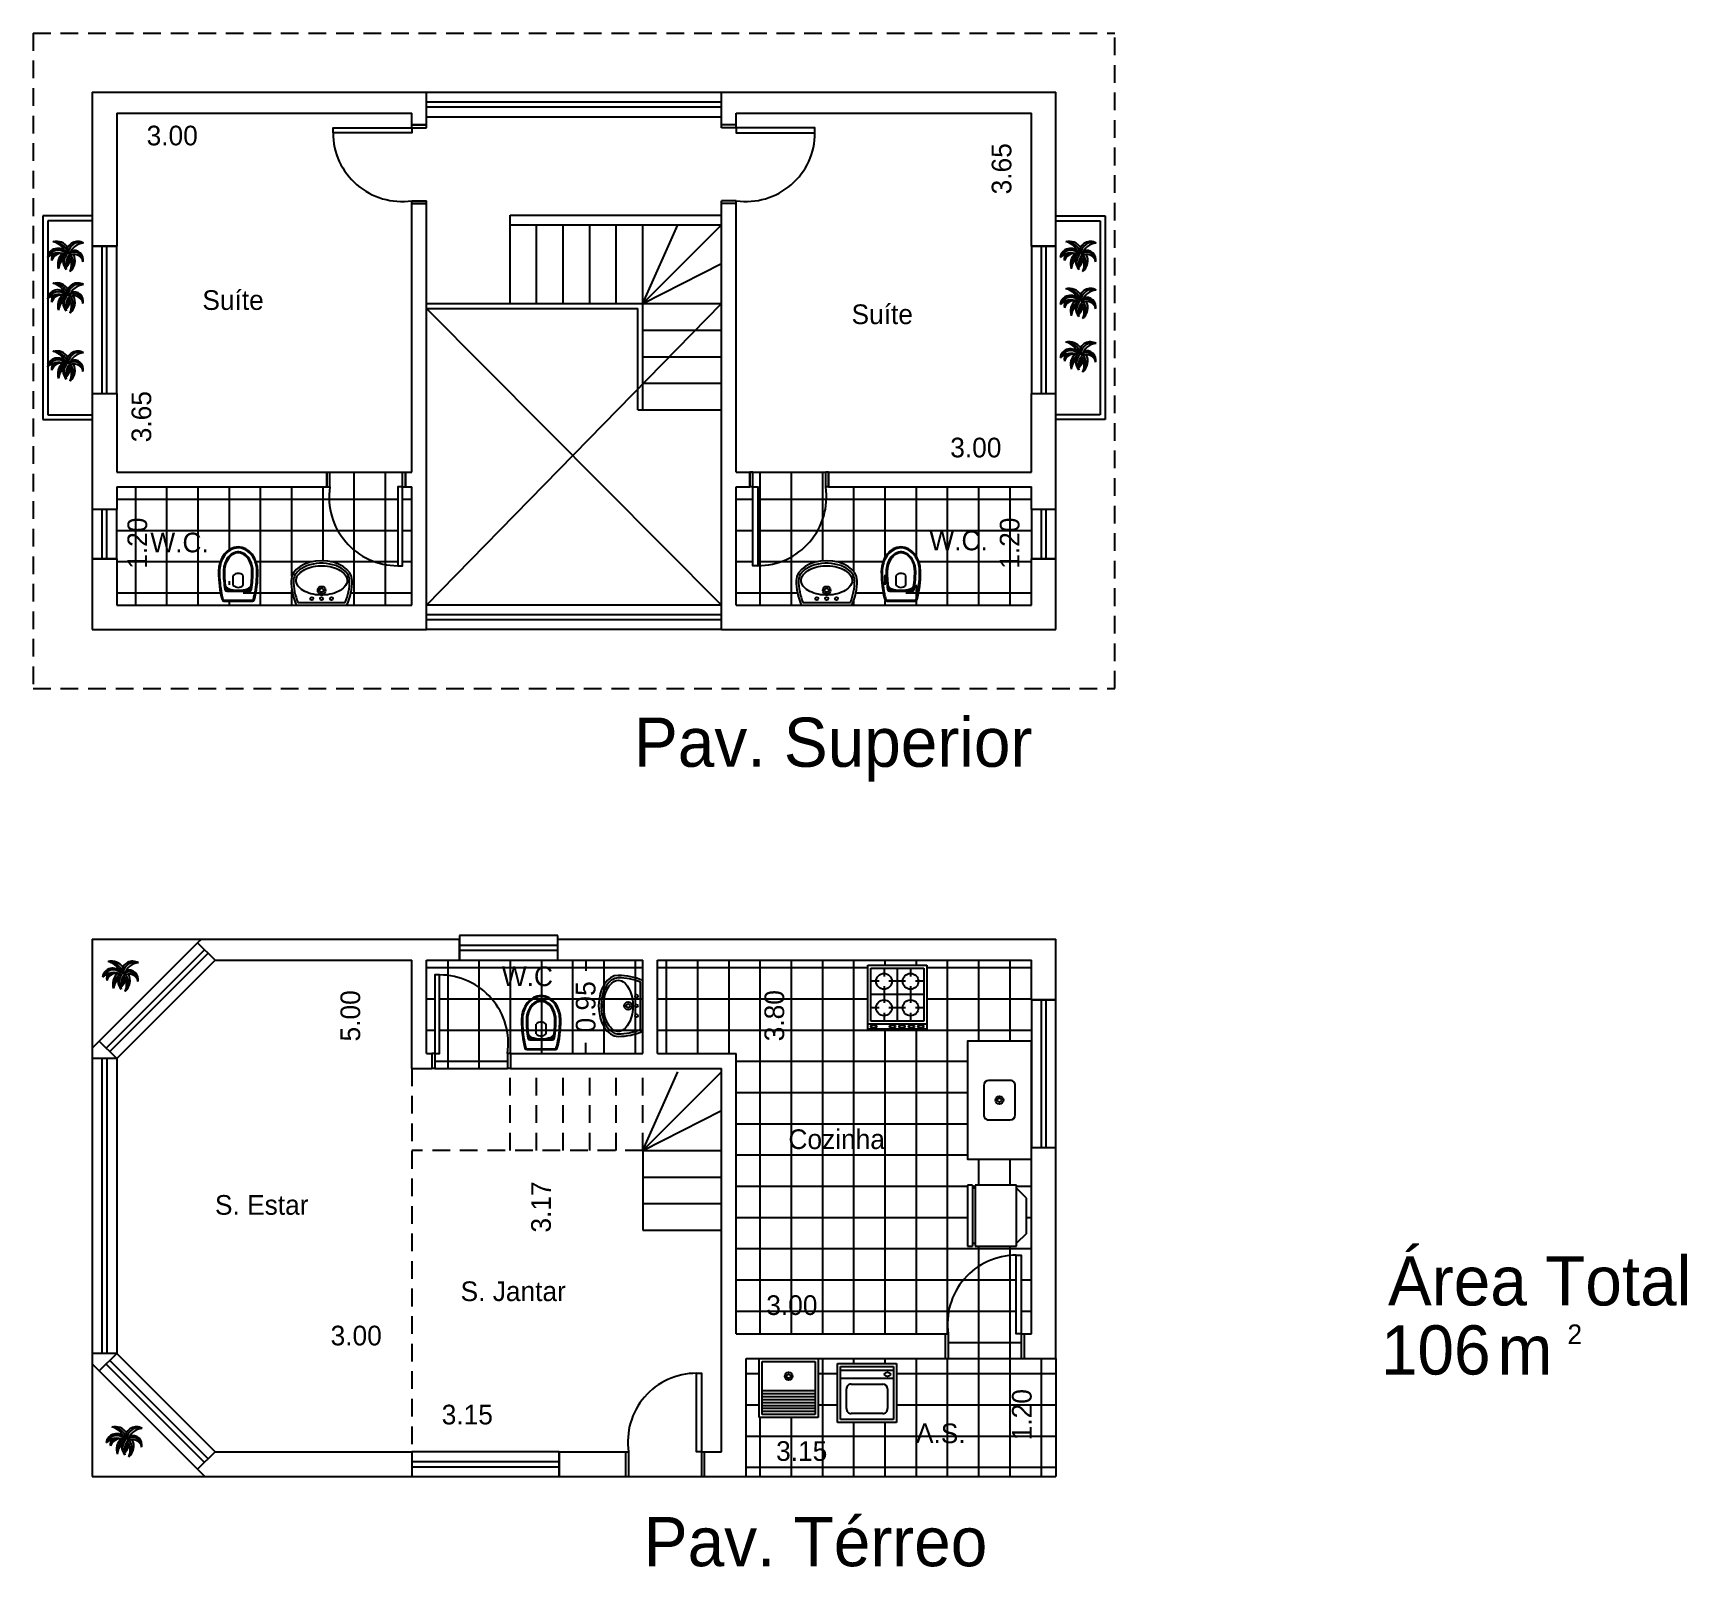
# Model space of a CAD drawing. Extents: x -0.2 to 16.6, y 0.2 to 15.8.
import ezdxf

# ---------------------------------------------------------------- set-up
doc = ezdxf.new("R2010")
doc.units = 0
doc.linetypes.add('ACAD_ISO02W100', pattern=[15, 12, -3])
doc.layers.get('0').update_dxf_attribs({"linetype": 'CONTINUOUS'})
doc.layers.get('DEFPOINTS').update_dxf_attribs({"linetype": 'CONTINUOUS'})
for name, color, linetype in [('BLOCO', 5, 'CONTINUOUS'), ('BLOCOS', 5, 'CONTINUOUS'), ('CINZA', 8, 'CONTINUOUS'), ('HACHURA', 1, 'CONTINUOUS'), ('P_LMCT', 8, 'CONTINUOUS'), ('PAREDE', 7, 'CONTINUOUS'), ('PONTILHADO', 8, 'ACAD_ISO02W100')]:
    doc.layers.add(name, color=color, linetype=linetype)
doc.styles.add('PADRÃO', font='', dxfattribs={"height": 0.2})
doc.styles.get('PADRÃO').set_extended_font_data('AvantGarde Bk BT')
doc.dimstyles.new('PADRÃOS', dxfattribs={"dimtxt": 0.15, "dimasz": 0.1, "dimexe": 1.25, "dimexo": 0.625, "dimgap": 0.1, "dimtad": 0, "dimjust": 1, "dimzin": 1, "dimdsep": 46, "dimtxsty": 'PADRÃO', "dimcen": 2.5, "dimse1": 1, "dimse2": 1, "dimsd1": 1, "dimsd2": 1, "dimclrt": 1, "dimadec": 0, "dimazin": 0, "dimtfac": 1, "dimtdec": 4, "dimtmove": 0, "dimatfit": 3, "dimfxl": 1, "dimtolj": 1, "dimtzin": 0, "dimarcsym": 0})
pattern_1 = [(0, (-138.8800554564752, -134.6855531542878), (0, 0.3175), []), (90, (-138.8800554564752, -134.6855531542878), (-0.3175, 1.944062586693024e-17), [])]

msp = doc.modelspace()

# ---------------------------------------------------------------- texts
at = {"layer": 'HACHURA', "ltscale": 0.015, "style": 'PADRÃO'}
for s, p in [('Suíte', (1.497458819524439, 12.97148581678874)), ('Suíte', (8.097855194049913, 12.8272879562499)), ('W.C', (4.542292688735074, 6.09630710577855)), ('A.S.', (8.753132469771543, 1.449862776426102))]:
    msp.add_text(s, height=0.2, dxfattribs=at).set_placement(p)

# ---------------------------------------------------------------- blocks, each defined once
blk = doc.blocks.new('J50')
at = {"layer": 'BLOCO'}
for p, q in [((0, 0.25), (0, 0)), ((0.5, 0.25), (0, 0.25)), ((0.5, 0), (0.5, 0.25)), ((0.5, 0.1500000000000057), (0, 0.1500000000000057)), ((0, 0.09999999999999432), (0.5, 0.09999999999999432)), ((0, 0), (0.5, 0))]:
    blk.add_line(p, q, dxfattribs=at)
blk = doc.blocks.new('J15')
at = {"layer": 'BLOCO'}
for p, q in [((1.5, 0.25), (0, 0.25)), ((0, 0.25), (0, 0)), ((1.5, 0), (1.5, 0.25)), ((1.5, 0.1500000000000057), (0, 0.1500000000000057)), ((0, 0.09999999999999432), (1.5, 0.09999999999999432)), ((0, 0), (1.5, 0))]:
    blk.add_line(p, q, dxfattribs=at)
blk = doc.blocks.new('P80E15')
at = {"layer": 'BLOCO', "ltscale": 0.015}
for p, q in [((0.03000000000000114, 0.1500000000000057), (0, 0.1500000000000057)), ((0, 0.1500000000000057), (0, 0)), ((0.03000000000000114, 2.842170943040401e-14), (0, 0)), ((0.03000000000000114, 0.1500000000000057), (0.03000000000000114, 0)), ((0.8000000000000114, 0.1500000000000341), (0.7700000000000102, 0.1500000000000341)), ((0.7700000000000102, 0.1500000000000057), (0.7700000000000102, 0)), ((0.8000000000000114, 2.842170943040401e-14), (0.7700000000000102, 5.684341886080801e-14)), ((0.8000000000000114, 0.1500000000000057), (0.8000000000000114, 0))]:
    blk.add_line(p, q, dxfattribs=at)
at = {"layer": 'BLOCO'}
blk.add_lwpolyline([(0.03000000000000114, 0.1500000000000057), (0.0800000000000125, 0.1500000000000057), (0.0800000000000125, 0.950000000000017), (0.03000000000000114, 0.950000000000017)], close=True, dxfattribs=at)
at = {"layer": 'BLOCO', "ltscale": 0.015}
blk.add_arc((0.0800000000000125, 0.2524375000000134), 0.6975625000000036, 351.555539587714, 90.00000000000041, dxfattribs=at)
blk = doc.blocks.new('P80D15')
at = {"layer": 'BLOCO', "ltscale": 0.015}
for p, q in [((0, 0.1500000000000057), (0, 0)), ((0, 0.1500000000000341), (0.03000000000000114, 0.1500000000000341)), ((0, 2.842170943040401e-14), (0.03000000000000114, 0)), ((0.03000000000000114, 0.1500000000000057), (0.03000000000000114, 0)), ((0.7700000000000102, 0.1500000000000057), (0.7700000000000102, 0)), ((0.7700000000000102, 0.1500000000000057), (0.8000000000000114, 0.1500000000000057)), ((0.7699999999999818, 0), (0.8000000000000114, 0)), ((0.8000000000000114, 0.1500000000000057), (0.8000000000000114, 0))]:
    blk.add_line(p, q, dxfattribs=at)
at = {"layer": 'BLOCO'}
blk.add_lwpolyline([(0.7700000000000102, 0.1500000000000057), (0.7199999999999989, 0.1500000000000057), (0.7199999999999989, 0.950000000000017), (0.7700000000000102, 0.950000000000017)], close=True, dxfattribs=at)
at = {"layer": 'BLOCO', "ltscale": 0.015}
blk.add_arc((0.7199999999999989, 0.2524375000000134), 0.6975625000000036, 89.99999999999959, 188.444460412286, dxfattribs=at)
blk = doc.blocks.new('VASOSAN')
at = {"layer": 'BLOCOS'}
for p, q in [((-0.04999870165021036, 0.1999637913173729), (-0.04999870165021036, 0.300036208682684)), ((0.05000129834978395, 0.2000000000000171), (0.05000129834978395, 0.3000000000000398)), ((-0.1449592708755176, 0.04000000000002046), (0.1449618675667352, 0.04000000000002046)), ((-0.144958964094414, 0.05000000000001137), (0.144958964094414, 0.05000000000001137)), ((-0.1156907586723577, 0.1400000000000148), (0.1156608751354042, 0.1400000000000148)), ((-0.1156899891503542, 0.1500000000000057), (0.1156563640565906, 0.1500000000000057))]:
    blk.add_line(p, q, dxfattribs=at)
for centre, radius, start, end in [((-1.681254687468936e-05, 0.2500000000000284), 0.07072348561596478, 44.98962509969003, 134.9688828081831), ((-1.681254687468936e-05, 0.2500000000000284), 0.07072348561596478, 225.0311171918169, 315.01037490031), ((-0.1449592708755176, 0.06000000000784667), 0.02, 195.5363314444965, 269.9999999879495), ((-0.1449589640944282, 0.0600000000000307), 0.01, 195.5346797106506, 270), ((-0.1156907586724003, 0.1599999999999966), 0.02, 189.3867869031125, 270.0000000001221), ((-0.1156899891503826, 0.1599999999999113), 0.01, 189.3843767903272, 270.0000000002443), ((0.1156563640566048, 0.1599999999999397), 0.01, 269.9999999999185, 350.5758748885445), ((0.1156608751354185, 0.1600000000000534), 0.02, 269.9999999999593, 350.5771305827586), ((0.1449589640941156, 0.06000000000059913), 0.01, 270.0000000017912, 344.483103753554), ((0.1449618675666784, 0.06000000000008754), 0.02, 270.0000000001221, 344.463668535786)]:
    blk.add_arc(centre, radius, start, end, dxfattribs=at)
for centre, major_axis, ratio, start_param, end_param in [((1.298349786793551e-06, 0.3400000000000034), (0, 0.25), 0.8000000000000114, 4.71238898038469, 7.853981633974483), ((1.298349786793551e-06, 0.3400000000000034), (0, 0.5), 0.4000000000000057, 1.570796326794897, 2.178171401941273), ((1.298349786793551e-06, 0.3400000000000034), (0, 0.5), 0.4000000000000057, 4.10501390519934, 4.71238898038469), ((3.162615456631102e-06, 0.2000000000000171), (-0.1315416254084454, 0), 0.380107846735427, 0, 3.141592653589793)]:
    blk.add_ellipse(centre, major_axis=major_axis, ratio=ratio, start_param=start_param, end_param=end_param, dxfattribs=at)
for points, knots in [([(0.1900012983497845, 0.3400000000000034), (0.1900012983497845, 0.3848761319792686), (0.1797393390216371, 0.4296688513161939), (0.1275724019719462, 0.5345347987748141), (0.06728061332151469, 0.5774883381547511), (-0.05557463358574921, 0.5822833263597715), (-0.1176873313140447, 0.5442092108278018), (-0.1772271428546759, 0.4396819034496957), (-0.1899987016502109, 0.3899119131999385), (-0.1899987016502109, 0.3400000000000034)], [4.71238898038469, 4.71238898038469, 4.71238898038469, 4.71238898038469, 5.268704666077937, 5.268704666077937, 6.251971787216637, 6.251971787216637, 7.235238908355337, 7.235238908355337, 7.853981633974483, 7.853981633974483, 7.853981633974483, 7.853981633974483]), ([(0.1500012983497925, 0.3400000000000034), (0.1500012983497925, 0.3788440209133057), (0.1410350669412708, 0.4175642631073231), (0.09785548235792874, 0.5046356523495774), (0.05186252916044509, 0.5365242863162791), (-0.035906470330346, 0.5428969122828846), (-0.08268716521656927, 0.5186239494114204), (-0.136675398657502, 0.4336095243094746), (-0.1499987016502189, 0.3869668551708401), (-0.1499987016502189, 0.3400000000000034)], [4.71238898038469, 4.71238898038469, 4.71238898038469, 4.71238898038469, 5.267303564860582, 5.267303564860582, 6.225165062483076, 6.225165062483076, 7.18302656010557, 7.18302656010557, 7.853981633974483, 7.853981633974483, 7.853981633974483, 7.853981633974483]), ([(0.1400012983497874, 0.3400000000000034), (0.1400012983497874, 0.3772837390730786), (0.1313244408788421, 0.4146147677288923), (0.08614040026922964, 0.5057958350239744), (0.03502463044166859, 0.5349710805647021), (-0.04931088296146413, 0.5246485128546965), (-0.08846614740087944, 0.4978919085569657), (-0.1301770436703151, 0.4186244413023701), (-0.139998701650228, 0.3793231752999873), (-0.139998701650228, 0.3400000000000034)], [4.71238898038469, 4.71238898038469, 4.71238898038469, 4.71238898038469, 5.266984672173268, 5.266984672173268, 6.376176055750425, 6.376176055750425, 7.268653195712185, 7.268653195712185, 7.853981633974483, 7.853981633974483, 7.853981633974483, 7.853981633974483]), ([(-0.1899987016502109, 0.3400000000000034), (-0.1899987016502109, 0.2628456380244302), (-0.1826597402104682, 0.1857481592563204), (-0.1646350625580055, 0.0962993025843275), (-0.1598779088782436, 0.07633152029333701), (-0.1545936493339752, 0.05732178411361133)], [1.570796326794897, 1.570796326794897, 1.570796326794897, 1.570796326794897, 2.037455774227855, 2.037455774227855, 2.178171373096618, 2.178171373096618, 2.178171373096618, 2.178171373096618]), ([(0.1255213970934932, 0.158362586435743), (0.1304959230626253, 0.1883329397418549), (0.1342856674288981, 0.2197754344096836), (0.1388984311594896, 0.280892952358073), (0.1400012983497874, 0.3104504303007616), (0.1400012983497874, 0.3400000000000034)], [4.319424209334854, 4.319424209334854, 4.319424209334854, 4.319424209334854, 4.526146784234752, 4.526146784234752, 4.71238898038469, 4.71238898038469, 4.71238898038469, 4.71238898038469]), ([(0.1353910129756457, 0.1567256052765629), (0.1406375926198677, 0.1883393074453181), (0.1445703338030171, 0.2215366219332111), (0.1489940345178695, 0.2833246268364178), (0.1500012983497925, 0.3116621455754114), (0.1500012983497925, 0.3400000000000034)], [4.319414935773391, 4.319414935773391, 4.319414935773391, 4.319414935773391, 4.53527739023095, 4.53527739023095, 4.71238898038469, 4.71238898038469, 4.71238898038469, 4.71238898038469]), ([(0.1545944801337669, 0.0573247746568768), (0.1714080019636555, 0.1178830224408784), (0.1827947395838834, 0.188231392050767), (0.1891612343353728, 0.2873542333339003), (0.1900012983497845, 0.3136769834079587), (0.1900012983497845, 0.3400000000000034)], [4.105016649121983, 4.105016649121983, 4.105016649121983, 4.105016649121983, 4.553177186481221, 4.553177186481221, 4.71238898038469, 4.71238898038469, 4.71238898038469, 4.71238898038469])]:
    blk.add_open_spline(points, degree=3, knots=knots, dxfattribs=at)
for points in [[(-0.1499987016502189, 0.3400000000000034), (-0.1499987016502189, 0.2771333061211863), (-0.1449377691834997, 0.2142947379843179), (-0.1354229546785177, 0.1567380311504962)], [(-0.1399987016502138, 0.3400000000000034), (-0.1399987016502138, 0.2776703725988909), (-0.1349701841103865, 0.2153313553609451), (-0.1255561557510418, 0.1583694305881238)]]:
    blk.add_open_spline(points, degree=3, dxfattribs=at)
blk = doc.blocks.new('LAVAT')
at = {"layer": 'BLOCOS'}
for p, q in [((-0.2573623180961135, 0), (0.2573623180960993, 0)), ((-0.2410322495695425, 0.02500000000000568), (0.2410322495695283, 0.02500000000000568))]:
    blk.add_line(p, q, dxfattribs=at)
for centre, radius in [((-2.842170943040401e-14, 0.1500000000000057), 0.04), ((-2.842170943040401e-14, 0.1500000000000057), 0.02), ((-0.09999999999999432, 0.06499999999999773), 0.015), ((0, 0.06499999999999773), 0.015), ((0.09999999999999432, 0.06499999999999773), 0.015)]:
    blk.add_circle(centre, radius, dxfattribs=at)
for centre, radius, start, end in [((0.3099999999999739, 0.25), 0.6200000000000045, 180, 203.779994731564), ((0.3099999999999739, 0.25), 0.5951987399818819, 180.0000000000055, 202.2113997706397), ((-0.3099999999999739, 0.25), 0.5951987399818819, 337.7886002293573, 359.9999999999946), ((-0.3099999999999739, 0.25), 0.6200000000000045, 336.2200052684331, 7.016477563892661e-15)]:
    blk.add_arc(centre, radius, start, end, dxfattribs=at)
blk.add_ellipse((-2.842170943040401e-14, 0.25), major_axis=(0.3100000000000023, 0), ratio=0.645161290322576, start_param=0, end_param=3.141592653589793, dxfattribs=at)
for points, knots in [([(0.2849999999999824, 0.2500000000000284), (0.2849999999999682, 0.300317964642403), (0.2452497040517159, 0.3541887687748044), (0.1008916727811169, 0.4227595909021034), (3.167234224576987e-05, 0.4339558931305021), (-0.1743068501371283, 0.3989778962069579), (-0.2442601782461509, 0.3532994974840165), (-0.2803506487652356, 0.2860131679577762), (-0.2851229441039038, 0.2679846562883483), (-0.285198739981908, 0.2499999999999716)], [0, 0, 0, 0, 0.9361481793933827, 0.9361481793933827, 1.872296358786765, 1.872296358786765, 2.808444538180148, 2.808444538180148, 3.13938546545754, 3.13938546545754, 3.13938546545754, 3.13938546545754]), ([(0.2599999999999625, 0.2500000000000284), (0.2599999999999625, 0.2784978981889878), (0.242078010852012, 0.3126567214920613), (0.1643569005752425, 0.3704649949829673), (0.1030052039381815, 0.3920693254798095), (-0.02877373062847255, 0.4037223597623836), (-0.0976825814684048, 0.3936467971219031), (-0.2034406750199054, 0.3477822861136133), (-0.2396263539294523, 0.3143366745038918), (-0.2661732608932681, 0.2526194074667387), (-0.2627272874450739, 0.2240541362115209), (-0.2158391141528142, 0.162032776211305), (-0.168127663237712, 0.1314918993692231), (-0.04805875393354597, 0.09792981637818343), (0.02266607553652022, 0.095757041570522), (0.1477154277714732, 0.1225128520000851), (0.2007272141554637, 0.1503951910720218), (0.2508407150234859, 0.2045307616155014), (0.2599999999999767, 0.2286312563089723), (0.2599999999999625, 0.2500000000000284)], [0, 0, 0, 0, 0.718091798041799, 0.718091798041799, 1.436183596083598, 1.436183596083598, 2.154275394125397, 2.154275394125397, 2.872367192167196, 2.872367192167196, 3.590458990208995, 3.590458990208995, 4.308550788250794, 4.308550788250794, 5.026642586292593, 5.026642586292593, 5.744734384334392, 5.744734384334392, 6.283185307179586, 6.283185307179586, 6.283185307179586, 6.283185307179586])]:
    blk.add_open_spline(points, degree=3, knots=knots, dxfattribs=at)
blk = doc.blocks.new('J1')
at = {"layer": 'BLOCO'}
for p, q in [((0, 0.25), (0, 0)), ((1, 0.25), (0, 0.25)), ((1, 0), (1, 0.25)), ((1, 0.1500000000000057), (0, 0.1500000000000057)), ((0, 0.09999999999999432), (1, 0.09999999999999432)), ((0, 0), (1, 0))]:
    blk.add_line(p, q, dxfattribs=at)
blk = doc.blocks.new('P80D25')
at = {"layer": 'BLOCO', "ltscale": 0.015}
for p, q in [((0, 0.2499999999999716), (0, 0)), ((0, 0.25), (0.03000000000000114, 0.25)), ((0.03000000000000114, 0.2499999999999716), (0.03000000000000114, 0)), ((0.7700000000000102, 0.2499999999999716), (0.7700000000000102, -2.842170943040401e-14)), ((0.7700000000000102, 0.2499999999999716), (0.8000000000000114, 0.2499999999999716)), ((0.8000000000000114, 0.2499999999999716), (0.8000000000000114, -2.842170943040401e-14)), ((0, 0), (0.8000000000000114, -2.842170943040401e-14))]:
    blk.add_line(p, q, dxfattribs=at)
at = {"layer": 'BLOCO'}
blk.add_lwpolyline([(0.7700000000000102, 0.2499999999999716), (0.7199999999999989, 0.2499999999999716), (0.7199999999999989, 1.049999999999983), (0.7700000000000102, 1.049999999999983)], close=True, dxfattribs=at)
at = {"layer": 'BLOCO', "ltscale": 0.015}
blk.add_arc((0.7199999999999989, 0.3524374999999793), 0.6975625000000036, 89.99999999999959, 188.444460412286, dxfattribs=at)
blk = doc.blocks.new('FOGÃO4B')
at = {"layer": 'BLOCOS'}
for p, q in [((-0.2999999999999972, 0.700000000000017), (0.2999999999999972, 0.700000000000017)), ((-0.2999999999999972, 0.05000000000001137), (-0.2999999999999829, 0.700000000000017)), ((0.2999999999999972, 0.700000000000017), (0.2999999999999972, 0.05000000000001137)), ((-0.2999999999999972, 0.6500000000000057), (0.2999999999999972, 0.6500000000000057)), ((-0.2700000000000244, 0.620000000000033), (0.2700000000000102, 0.620000000000033)), ((-0.2699999999999818, 0.0800000000000125), (-0.2700000000000244, 0.620000000000033)), ((-0.1350000000000051, 0.5350000000000534), (-0.1350000000000193, 0.620000000000033)), ((2.842170943040401e-14, 0.0800000000000125), (-1.4210854715202e-14, 0.620000000000033)), ((0.1350000000000051, 0.5350000000000534), (0.1349999999999909, 0.620000000000033)), ((0.2700000000000102, 0.620000000000033), (0.269999999999996, 0.07999999999995566)), ((-0.2700000000000244, 0.4850000000000421), (-0.1850000000000023, 0.4850000000000421)), ((-0.2700000000000244, 0.3500000000000512), (0.2700000000000102, 0.3500000000000512)), ((-0.1349999999999909, 0.2650000000000716), (-0.1350000000000051, 0.4350000000000307)), ((-0.08500000000000796, 0.4850000000000421), (0.08500000000000796, 0.4850000000000421)), ((0.1350000000000051, 0.2650000000000716), (0.1350000000000051, 0.4350000000000307)), ((0.1850000000000023, 0.4850000000000421), (0.2700000000000102, 0.4850000000000421)), ((-0.2700000000000244, 0.2150000000000603), (-0.1850000000000023, 0.2150000000000603)), ((-0.08500000000000796, 0.2150000000000603), (0.08500000000000796, 0.2150000000000603)), ((0.1850000000000023, 0.2150000000000603), (0.2700000000000102, 0.2150000000000603)), ((0.2999999999999972, 0.05000000000001137), (-0.2999999999999972, 0.05000000000001137)), ((0.269999999999996, 0.07999999999995566), (-0.2699999999999818, 0.0800000000000125)), ((-0.1349999999999767, 0.0800000000000125), (-0.1349999999999767, 0.1650000000000489)), ((0.1350000000000335, 0.0800000000000125), (0.1350000000000193, 0.1650000000000489))]:
    blk.add_line(p, q, dxfattribs=at)
for centre in [(-0.1350000000000051, 0.4850000000000421), (0.1350000000000051, 0.4850000000000421), (-0.1350000000000051, 0.2150000000000603), (0.1350000000000051, 0.2150000000000603)]:
    blk.add_circle(centre, 0.08, dxfattribs=at)
for centre in [(-0.2399999999999949, 0.6750000000000114), (-0.1439999999999912, 0.6750000000000114), (-0.04800000000000182, 0.6750000000000114), (0.04800000000000182, 0.6750000000000114), (0.2400000000000091, 0.6750000000000114)]:
    blk.add_ellipse(centre, major_axis=(-0.03000000000000114, 0), ratio=0.499999999999981, dxfattribs=at)
blk = doc.blocks.new('PIA')
at = {"layer": 'BLOCOS'}
blk.add_lwpolyline([(-0.6000000000000085, 0), (0.5999999999999943, 0), (0.5999999999999943, 0.6500000000000057), (-0.6000000000000085, 0.6500000000000057)], close=True, dxfattribs=at)
blk.add_lwpolyline([(-0.1500000000000199, 0.1649999999999352), (0.1500000000000057, 0.1649999999999636, 0.414213562373095), (0.2000000000000028, 0.214999999999975), (0.2000000000000028, 0.4349999999999454, 0.414213562373095), (0.1500000000000057, 0.4849999999999568), (-0.1500000000000057, 0.4849999999999852, 0.4142135623731188), (-0.2000000000000028, 0.4349999999999739), (-0.2000000000000171, 0.2149999999999466, 0.4142135623730711)], format="xyb", close=True, dxfattribs=at)
for radius in [0.04, 0.02]:
    blk.add_circle((0, 0.3249999999999886), radius, dxfattribs=at)
blk = doc.blocks.new('GELAD')
at = {"layer": 'BLOCOS'}
for p, q in [((0.3100000000000023, 0.6499999999999773), (-0.3100000000000023, 0.6499999999999773)), ((-0.3100000000000023, 0.6499999999999773), (-0.3100000000000023, 0.5999999999999659)), ((0.3100000000000023, 0.5999999999999659), (-0.3100000000000023, 0.5999999999999659)), ((0.3100000000000023, 0.5699999999999648), (-0.3100000000000023, 0.5699999999999648)), ((-0.3100000000000023, 0.5699999999999648), (-0.3100000000000023, 0.1499999999999773)), ((-0.2800000000000011, 0.5999999999999659), (-0.2799999999999869, 0.5699999999999932)), ((0.2800000000000153, 0.5699999999999932), (0.2800000000000011, 0.5999999999999659)), ((0.3100000000000165, 0.5999999999999659), (0.3100000000000023, 0.6499999999999773)), ((0.3100000000000023, 0.1499999999999773), (0.3100000000000165, 0.5699999999999648)), ((-0.3100000000000023, 0.1499999999999773), (0.3100000000000023, 0.1499999999999773)), ((-0.1800000000000068, 0.05000000000001137), (-0.2800000000000011, 0.1500000000000057)), ((-0.1800000000000068, 0.05000000000001137), (0.1800000000000068, 0.04999999999998295)), ((0.1800000000000068, 0.04999999999998295), (0.2800000000000011, 0.1499999999999773))]:
    blk.add_line(p, q, dxfattribs=at)
blk = doc.blocks.new('TANQUE')
at = {"layer": 'BLOCOS'}
for p, q in [((-0.2999999999999972, 0.5999999999999943), (0.2999999999999972, 0.5999999999999943)), ((-0.2999999999999972, 0), (-0.2999999999999972, 0.5999999999999943)), ((-0.2700000000000244, 0.5700000000000216), (0.2700000000000102, 0.5700000000000216)), ((-0.2699999999999818, 0.03000000000000114), (-0.2700000000000244, 0.5700000000000216)), ((-0.2700000000000244, 0.5400000000000205), (0.2700000000000102, 0.5400000000000205)), ((-0.2700000000000244, 0.5100000000000193), (0.2700000000000102, 0.5100000000000193)), ((0.2700000000000102, 0.5700000000000216), (0.269999999999996, 0.02999999999994429)), ((0.2999999999999972, 0.5999999999999943), (0.2999999999999972, 0)), ((-0.2700000000000244, 0.4800000000000182), (0.2700000000000102, 0.4800000000000182)), ((-0.2700000000000244, 0.4500000000000171), (0.2700000000000102, 0.4500000000000171)), ((-0.2700000000000244, 0.4200000000000159), (0.2700000000000102, 0.4200000000000159)), ((-0.2700000000000244, 0.3900000000000148), (0.2700000000000102, 0.3900000000000148)), ((-0.2700000000000244, 0.3600000000000136), (0.2700000000000102, 0.3600000000000136)), ((-0.2700000000000244, 0.3300000000000125), (0.2700000000000102, 0.3300000000000125)), ((0.2999999999999972, 0), (-0.2999999999999972, 0)), ((0.269999999999996, 0.02999999999994429), (-0.2699999999999818, 0.03000000000000114))]:
    blk.add_line(p, q, dxfattribs=at)
for radius in [0.04, 0.02]:
    blk.add_circle((1.4210854715202e-14, 0.1800000000000068), radius, dxfattribs=at)
blk = doc.blocks.new('MÁQUINA')
at = {"layer": 'BLOCOS'}
for p, q in [((-0.2999999999999972, 0.6500000000000057), (0.2999999999999972, 0.6500000000000057)), ((-0.2999999999999972, 0.05000000000001137), (-0.2999999999999972, 0.6500000000000057)), ((-0.2700000000000244, 0.620000000000033), (0.2700000000000102, 0.620000000000033)), ((-0.2699999999999818, 0.0800000000000125), (-0.2700000000000244, 0.620000000000033)), ((-0.210000000000008, 0.3100000000000023), (-0.2100000000000222, 0.5099999999999909)), ((-0.160000000000025, 0.5600000000000023), (0.1600000000000108, 0.5600000000000023)), ((0.210000000000008, 0.5099999999999909), (0.2099999999999795, 0.3099999999999739)), ((0.2700000000000102, 0.620000000000033), (0.269999999999996, 0.07999999999995566)), ((0.2999999999999972, 0.6500000000000057), (0.2999999999999972, 0.05000000000001137)), ((0.2700000000000102, 0.1999999999999602), (-0.2699999999999676, 0.2000000000000171)), ((0.1599999999999824, 0.2599999999999625), (-0.1600000000000108, 0.2599999999999909)), ((0.2999999999999972, 0.05000000000001137), (-0.2999999999999972, 0.05000000000001137)), ((0.269999999999996, 0.1199999999999477), (-0.2699999999999818, 0.1200000000000045)), ((0.269999999999996, 0.07999999999995566), (-0.2699999999999818, 0.0800000000000125))]:
    blk.add_line(p, q, dxfattribs=at)
for centre, start, end in [((-0.160000000000025, 0.5099999999999909), 90, 180.0000000000045), ((0.1600000000000108, 0.5099999999999909), 359.9999999999985, 90.00000000000375), ((-0.1600000000000108, 0.3100000000000023), 180.0000000000057, 269.9999999999924), ((0.1599999999999824, 0.3099999999999739), 269.999999999994, 359.9999999999981)]:
    blk.add_arc(centre, 0.05, start, end, dxfattribs=at)
blk.add_ellipse((-0.2079155801208259, 0.1609604888554372), major_axis=(-0.03006968374842245, 0), ratio=0.7169811713374736, dxfattribs=at)
blk = doc.blocks.new('COZINHA')
at = {"layer": 'HACHURA', "ltscale": 0.015, "style": 'PADRÃO'}
blk.add_text('Cozinha', height=0.2, dxfattribs=at).set_placement((-0.6582467478390299, -0.06847717339962855))
blk = doc.blocks.new('ESTAR')
at = {"layer": 'HACHURA', "ltscale": 0.015, "style": 'PADRÃO'}
blk.add_text('S. Estar', height=0.2, dxfattribs=at).set_placement((-0.425116371214699, -0.06847717339962855))
blk = doc.blocks.new('JANTAR')
at = {"layer": 'HACHURA', "ltscale": 0.015, "style": 'PADRÃO'}
blk.add_text('S. Jantar', height=0.2, dxfattribs=at).set_placement((-0.562251810807993, -0.02739128426412663))
blk = doc.blocks.new('WC')
at = {"layer": 'HACHURA', "ltscale": 0.015, "style": 'PADRÃO'}
blk.add_text('W.C.', height=0.2, dxfattribs=at).set_placement((-0.137135439593294, -0.09586776615662984))
blk = doc.blocks.new('*D28')
at = {"layer": 'DEFPOINTS', "color": 0, "linetype": 'ByBlock', "ltscale": 0.015}
for p in [(139.50640093679, 149.6566527769031), (142.50640093679, 149.6566527769031), (142.50640093679, 149.4286126363798)]:
    blk.add_point(p, dxfattribs=at)
at = {"color": 1, "linetype": 'ByBlock', "ltscale": 0.015, "insert": (140.0710987389878, 149.4286126363798), "char_height": 0.2, "attachment_point": 5, "style": 'PADRÃO'}
blk.add_mtext('\\A1;3.00', dxfattribs=at)
blk = doc.blocks.new('*D29')
at = {"layer": 'DEFPOINTS', "color": 0, "linetype": 'ByBlock', "ltscale": 0.015}
for p in [(139.50640093679, 149.6566527769031), (139.7587270855331, 149.6566527769031), (139.50640093679, 146.0066527769031)]:
    blk.add_point(p, dxfattribs=at)
at = {"color": 1, "linetype": 'ByBlock', "ltscale": 0.015, "insert": (139.7587270855331, 146.5714879417383), "char_height": 0.2, "attachment_point": 5, "rotation": 90, "style": 'PADRÃO'}
blk.add_mtext('\\A1;3.65', dxfattribs=at)
blk = doc.blocks.new('*D30')
at = {"layer": 'DEFPOINTS', "color": 0, "linetype": 'ByBlock', "ltscale": 0.015}
for p in [(139.50640093679, 145.8566527769031), (139.50640093679, 144.6566527769031), (139.7174745802658, 144.6566527769031)]:
    blk.add_point(p, dxfattribs=at)
at = {"color": 1, "linetype": 'ByBlock', "ltscale": 0.015, "insert": (139.7174745802658, 145.2854302494306), "char_height": 0.2, "attachment_point": 5, "rotation": 90, "style": 'PADRÃO'}
blk.add_mtext('\\A1;1.20', dxfattribs=at)
blk = doc.blocks.new('*D31')
at = {"layer": 'DEFPOINTS', "color": 0, "linetype": 'ByBlock', "ltscale": 0.015}
for p in [(148.80640093679, 145.8566527769031), (148.5867572550785, 144.6566527769031), (148.80640093679, 144.6566527769031)]:
    blk.add_point(p, dxfattribs=at)
at = {"color": 1, "linetype": 'ByBlock', "ltscale": 0.015, "insert": (148.5867572550785, 145.2854302494306), "char_height": 0.2, "attachment_point": 5, "rotation": 90, "style": 'PADRÃO'}
blk.add_mtext('\\A1;1.20', dxfattribs=at)
blk = doc.blocks.new('*D32')
at = {"layer": 'DEFPOINTS', "color": 0, "linetype": 'ByBlock', "ltscale": 0.015}
for p in [(148.80640093679, 149.6566527769031), (148.504252309301, 146.0066527769031), (148.80640093679, 146.0066527769031)]:
    blk.add_point(p, dxfattribs=at)
at = {"color": 1, "linetype": 'ByBlock', "ltscale": 0.015, "insert": (148.504252309301, 149.091817612068), "char_height": 0.2, "attachment_point": 5, "rotation": 90, "style": 'PADRÃO'}
blk.add_mtext('\\A1;3.65', dxfattribs=at)
blk = doc.blocks.new('*D33')
at = {"layer": 'DEFPOINTS', "color": 0, "linetype": 'ByBlock', "ltscale": 0.015}
for p in [(145.80640093679, 146.2562597743689), (145.80640093679, 146.0066527769031), (148.80640093679, 146.0066527769031)]:
    blk.add_point(p, dxfattribs=at)
at = {"color": 1, "linetype": 'ByBlock', "ltscale": 0.015, "insert": (148.2417031345922, 146.2562597743689), "char_height": 0.2, "attachment_point": 5, "style": 'PADRÃO'}
blk.add_mtext('\\A1;3.00', dxfattribs=at)
blk = doc.blocks.new('*D34')
at = {"color": 0, "linetype": 'ByBlock', "ltscale": 0.015}
for p, q in [((144.2758733687168, 141.0460164493845), (144.2758733687168, 140.9374312845493)), ((144.2758733687168, 140.0960164493845), (144.2758733687168, 140.2046016142196))]:
    blk.add_line(p, q, dxfattribs=at)
at = {"layer": 'DEFPOINTS', "color": 0, "linetype": 'ByBlock', "ltscale": 0.015}
for p in [(144.8564009367899, 141.0460164493845), (144.2758733687168, 140.0960164493845), (144.8564009367899, 140.0960164493845)]:
    blk.add_point(p, dxfattribs=at)
at = {"color": 1, "linetype": 'ByBlock', "ltscale": 0.015, "insert": (144.2758733687168, 140.5710164493844), "char_height": 0.2, "attachment_point": 5, "rotation": 90, "style": 'PADRÃO'}
blk.add_mtext('\\A1;0.95', dxfattribs=at)
blk = doc.blocks.new('*D35')
at = {"layer": 'DEFPOINTS', "color": 0, "linetype": 'ByBlock', "ltscale": 0.015}
for p in [(148.80640093679, 137.5369345964662), (145.80640093679, 137.2460164493845), (148.80640093679, 137.2460164493844)]:
    blk.add_point(p, dxfattribs=at)
at = {"color": 1, "linetype": 'ByBlock', "ltscale": 0.015, "insert": (146.3710987389878, 137.5369345964662), "char_height": 0.2, "attachment_point": 5, "style": 'PADRÃO'}
blk.add_mtext('\\A1;3.00', dxfattribs=at)
blk = doc.blocks.new('*D36')
at = {"layer": 'DEFPOINTS', "color": 0, "linetype": 'ByBlock', "ltscale": 0.015}
for p in [(146.0703561174588, 141.0460164493845), (145.80640093679, 137.2460164493845), (146.1941135685035, 137.2460164493845)]:
    blk.add_point(p, dxfattribs=at)
at = {"color": 1, "linetype": 'ByBlock', "ltscale": 0.015, "insert": (146.1941135685035, 140.4813186471867), "char_height": 0.2, "attachment_point": 5, "rotation": 90, "style": 'PADRÃO'}
blk.add_mtext('\\A1;3.80', dxfattribs=at)
blk = doc.blocks.new('*D37')
at = {"layer": 'DEFPOINTS', "color": 0, "linetype": 'ByBlock', "ltscale": 0.015}
for p in [(139.5064009367901, 137.2279392059699), (139.5064009367901, 137.0460164493844), (142.5064009367899, 136.0460164493844)]:
    blk.add_point(p, dxfattribs=at)
at = {"color": 1, "linetype": 'ByBlock', "ltscale": 0.015, "insert": (141.9417031345921, 137.2279392059699), "char_height": 0.2, "attachment_point": 5, "style": 'PADRÃO'}
blk.add_mtext('\\A1;3.00', dxfattribs=at)
blk = doc.blocks.new('*D38')
at = {"layer": 'DEFPOINTS', "color": 0, "linetype": 'ByBlock', "ltscale": 0.015}
for p in [(142.5064009367899, 141.0460164493845), (141.8832296821419, 136.0460164493844), (142.5064009367899, 136.0460164493844)]:
    blk.add_point(p, dxfattribs=at)
at = {"color": 1, "linetype": 'ByBlock', "ltscale": 0.015, "insert": (141.8832296821419, 140.4796016142196), "char_height": 0.2, "attachment_point": 5, "rotation": 90, "style": 'PADRÃO'}
blk.add_mtext('\\A1;5.00', dxfattribs=at)
blk = doc.blocks.new('*D39')
at = {"layer": 'DEFPOINTS', "color": 0, "linetype": 'ByBlock', "ltscale": 0.015}
for p in [(145.65640093679, 136.4245511557579), (142.5064009367899, 136.0460164493844), (145.65640093679, 136.0460164493844)]:
    blk.add_point(p, dxfattribs=at)
at = {"color": 1, "linetype": 'ByBlock', "ltscale": 0.015, "insert": (143.0712361016251, 136.4245511557579), "char_height": 0.2, "attachment_point": 5, "style": 'PADRÃO'}
blk.add_mtext('\\A1;3.15', dxfattribs=at)
blk = doc.blocks.new('*D40')
at = {"layer": 'DEFPOINTS', "color": 0, "linetype": 'ByBlock', "ltscale": 0.015}
for p in [(142.5064009367899, 139.1110164493844), (142.5064009367899, 135.9460164493844), (143.8220961345622, 135.9460164493844)]:
    blk.add_point(p, dxfattribs=at)
at = {"color": 1, "linetype": 'ByBlock', "ltscale": 0.015, "insert": (143.8220961345622, 138.5365658999339), "char_height": 0.2, "attachment_point": 5, "rotation": 90, "style": 'PADRÃO'}
blk.add_mtext('\\A1;3.17', dxfattribs=at)
blk = doc.blocks.new('*D41')
at = {"layer": 'DEFPOINTS', "color": 0, "linetype": 'ByBlock', "ltscale": 0.015}
for p in [(149.05640093679, 136.9960164493844), (148.7105146413662, 135.7960164493845), (149.05640093679, 135.7960164493845)]:
    blk.add_point(p, dxfattribs=at)
at = {"color": 1, "linetype": 'ByBlock', "ltscale": 0.015, "insert": (148.7105146413662, 136.4247939219119), "char_height": 0.2, "attachment_point": 5, "rotation": 90, "style": 'PADRÃO'}
blk.add_mtext('\\A1;1.20', dxfattribs=at)
blk = doc.blocks.new('*D42')
at = {"layer": 'DEFPOINTS', "color": 0, "linetype": 'ByBlock', "ltscale": 0.015}
for p in [(149.05640093679, 136.0537566522406), (145.90640093679, 135.7960164493845), (149.05640093679, 135.7960164493845)]:
    blk.add_point(p, dxfattribs=at)
at = {"color": 1, "linetype": 'ByBlock', "ltscale": 0.015, "insert": (146.4712361016252, 136.0537566522406), "char_height": 0.2, "attachment_point": 5, "style": 'PADRÃO'}
blk.add_mtext('\\A1;3.15', dxfattribs=at)
blk = doc.blocks.new('AV6')
h = blk.add_hatch(color=106)
h.paths.add_polyline_path([(-0.4477262207494102, -0.002977357479164056, -0.005015885189113994), (-0.4430071095957491, 0.001571234720833203, -0.5133489841119385), (-0.07941743163681281, 0.09267264149654864, -0.1754327987513727), (-0.06580748271480275, 0.09347319041236624, -0.02224602427513279), (-0.02619891915779959, 0.07977058834888062, -0.5044055204164368), (0.2788805631737894, 0.2908305209117703, -0.005015885189113238), (0.2854035255212093, 0.2914713510738363, 0.5264817760451141), (-0.05436704756065325, 0.1383661339425259, 0.2880349811308034), (-0.3101081197096622, 0.3198008219183368, 0.009659423688835616), (-0.320025413717703, 0.3175187053075614, -0.2197620253862994), (-0.1005844009765156, 0.1335024212250886, 0.5975188265901428)])
h.paths.add_polyline_path([(0.01129947410176335, 0.08871671725079366, 0.01779875549566773), (0.003340950111317298, 0.06686993572709632, -0.005771755847972775), (0.01310119024084244, 0.06206450261075069, 0.03070272605792723), (-0.01246592019131931, 0.03222166470827048, -0.5068640684722764), (0.2773168502549641, -0.07997010288592854, 0.014458771862742), (0.279264717963482, -0.06953514819496043, 0.525417074889045)])
h = blk.add_hatch(color=74)
h.paths.add_polyline_path([(-0.4430071095957491, 0.00157123472083498, -0.2910664479563843), (-0.09870381697079189, 0.06796168486855692, -0.02267741406652314), (-0.08564128380217717, 0.08846185930976347, -0.09464775667479289), (-0.07941743163681103, 0.09267264149654686, 0.5133489841119404)])
h.paths.add_polyline_path([(0.01310119024084244, 0.06206450261075069, 0.02808643553438512), (-0.0353530120461194, 0.08329104689383193, 0.3532789544329948), (-0.07409543642977923, -0.2351383588201035, 0.01152256814226619), (-0.0660692509506049, -0.2445324016556309, -0.2644526956570309)])
h.paths.add_polyline_path([(0.03157225015408294, 0.1300990432407492, 0.03530786338170577), (0.01129947410176335, 0.08871671725079366, -0.5254170748890629), (0.2792647179634837, -0.06953514819496931, 0.5779188554322637)])
h.paths.add_polyline_path([(-0.3101081197096622, 0.3198008219183368, -0.2880349811308034), (-0.05436704756065325, 0.1383661339425259, -0.07461174001627284), (-0.03281025227724932, 0.2018881922116069, 0.3142277650874031)])
h.paths.add_polyline_path([(0.008441120441522898, -0.0003035516953300288, 0.02835451986657883), (-0.01072662858260109, 0.03332066173140014, 0.002669989533910877), (-0.01246592019131931, 0.03222166470827048, 0.01540278629696386), (-0.02386761726821085, 0.01612171066770252, -0.2465985101233894), (-0.05698273971061951, -0.1859267761364389, -0.002319945651959423), (-0.05811078451608331, -0.1887540531900331, 0.2664182732078214)])
h = blk.add_hatch(color=72)
h.paths.add_polyline_path([(0.2788805631737894, 0.2908305209117703, 0.5044055204164392), (-0.02619891915779959, 0.07977058834887885, -0.01710576080151573), (0.003340950111317298, 0.06686993572709632, -0.2954431459381392)])
h.paths.add_polyline_path([(-0.100463342697978, 0.06485492777521706, 0.0460423526958482), (-0.1362320764680049, 0.07410233474098682, 0.3254542188289034), (-0.2206644792235419, -0.2300390990050332, -0.1625836946443244), (-0.1326522367817606, -0.03509674677196095, -0.09886915251657173)])
h.paths.add_polyline_path([(-0.02386761726821085, 0.01612171066770252, 0.02314959840198321), (-0.03908471182857021, -0.009316015238496789, -0.1378612862604256), (-0.05698273971061951, -0.1859267761364389, 0.2465985101233894)])
h.paths.add_polyline_path([(-0.2628009496225214, 0.08778775476065448, 0.05252716849303114), (-0.3292824344571983, 0.07148484382758014, 0.2146602409661976), (-0.3607664048458874, -0.06578166896504634, -0.01510052644253884), (-0.3568819544292374, -0.05428020704930248, -0.3018974800003647)])
h.paths.add_polyline_path([(0.0795930649418235, 0.06220364691107427, 0.06664809559964605), (0.02942145594594869, 0.05234968200311307, -0.2961183379499516), (0.02898567129415319, -0.268613802588618, 0.3584417827433447)])
h = blk.add_hatch(color=3)
h.paths.add_polyline_path([(0.02942145594594869, 0.05234968200311307, 0.05785054838547905), (-0.01072662858260109, 0.03332066173140191, -0.2401968784679991), (0.02127702633465134, -0.275257413771973, 0.009659423688842822), (0.02898567129415319, -0.268613802588618, 0.2961183379499516)])
h.paths.add_polyline_path([(-0.0353530120461194, 0.08329104689383193, 0.01704073550885152), (-0.06580748271480275, 0.09347319041236624, 0.274640779039426), (-0.08564128380216829, 0.08846185930977413, 0.3360178796638915), (-0.07409543642977923, -0.2351383588201035, -0.3532789544329948)])
h.paths.add_polyline_path([(-0.100463342697978, 0.06485492777521706, -0.003329213817987319), (-0.09870381697079189, 0.06796168486855692, 0.1285805667485186), (-0.2628009496225214, 0.08778775476065448, 0.3018974800003647), (-0.3568819544292374, -0.05428020704930248, -0.4110268145131496)])
at = {"layer": 'P_LMCT'}
for centre, radius, start, end in [((-0.2374399094967679, -0.02812457180612782), 0.2117845959663957, 35.33029274242877, 173.1806341545671), ((-0.2186630231432218, -0.2359054357921782), 0.3266885950935005, 68.45712217841773, 134.5206918426217), ((-0.2285377586969091, -0.08328346052009117), 0.2306456628237349, 49.63735095997898, 158.3383030633636), ((-0.1925259807870301, -0.03212603555814297), 0.1715737216112178, 142.8513154935549, 191.3124043195296), ((-0.1684526828505355, -0.1243261246043001), 0.2010274134385702, 70.23218774130856, 163.0686171420933), ((-0.2029180760247229, -0.05405359554243994), 0.1539640451733295, 110.8015381994121, 180.4802505111412), ((-0.4095308124297272, -0.01206805426523871), 0.3415240086499002, 25.22904349088865, 77.11878529470336), ((-0.2560077650430834, 0.06200965177241358), 0.2634067876503071, 30.16423056151505, 106.8497138269625), ((-0.3266489608485834, 0.02552857422866417), 0.2947367557430113, 16.12929067402955, 87.92821697614123), ((0.03043412475328822, -0.1359560194215739), 0.2681457342249178, 128.4294722818669, 200.540260375918), ((0.09026786827833888, -0.1920350803017357), 0.312696925472104, 129.4511942927998, 186.0897672340992), ((0.1337089352258332, -0.06571794940902898), 0.2681155198868572, 144.8049533694999, 221.8306089671698), ((0.1424906788519174, -0.09991824733311105), 0.2553312042884119, 134.0735503059124, 213.9975973410611), ((-0.07150674790419487, 0.0742750056553163), 0.02002628077462525, 73.46569946931508, 136.0217163757203), ((0.2430868460926874, -0.1608434104261178), 0.3202832177808504, 135.7047345715896, 195.1470256831927), ((-0.1999163302410061, -0.3582774031827665), 0.4712364393787489, 63.08964373850609, 73.46569946931503), ((-0.2328044344480311, -0.05337216733932948), 0.2201908096485642, 321.1847317669549, 18.39749383509774), ((0.1680685120868279, 0.0982993565488659), 0.2260153199373922, 58.72499668889598, 177.7874856882693), ((0.04100420774028279, 0.1044947068951831), 0.09120388833881847, 190.3947197671359, 191.4808419339549), ((0.204334131870219, 0.07256405221054685), 0.2306456628237349, 71.21847394613492, 178.2094988768371), ((0.09130573839185274, -0.1300833337256897), 0.1926433742482472, 12.04435647434404, 122.5933054272241), ((-0.2973669577439217, -0.1523563971169839), 0.3415240086499002, 336.5962758017547, 32.86423259227556), ((0.3140812741738976, -0.03395609843892089), 0.3266885950935005, 95.03608516687677, 162.023288148672), ((-0.1467989732925581, -0.07244322755816768), 0.2634067876503071, 306.8653472694957, 30.74210480920017), ((0.09077094196271851, -0.0827120433242623), 0.1889537884147206, 0.7549306950758502, 114.8716397136205), ((0.01336334783946214, 0.06193154569416137), 0, 306.1792874770122, 0), ((-0.2180113336563565, -0.1077964069767212), 0.2947367557430113, 325.7868441203169, 32.91218246472277), ((0.09790248247398559, -0.04107997835069099), 0.1835809280742821, 344.5826346494872, 111.180872657176), ((0.1151749531637272, -0.2643243310816956), 0.3375849544703569, 137.2327402951221, 174.1709729439916), ((-0.189120232278146, -0.03651088125895718), 0.2008518329579165, 309.5460811114088, 10.38542012299046), ((-0.3622157351109454, -0.06578166896504634), 0.3280274809498151, 336.5687263002873, 9.912089792030708)]:
    blk.add_arc(centre, radius, start, end, dxfattribs=at)
blk = doc.blocks.new('SUPERIOR')
at = {"layer": 'HACHURA', "ltscale": 0.015, "style": 'PADRÃO'}
blk.add_text('Pav. Superior', height=0.5, dxfattribs=at).set_placement((-1.76903514439141, -0.191736915327283))
blk = doc.blocks.new('TÉRREO')
at = {"layer": 'HACHURA', "ltscale": 0.015, "style": 'PADRÃO'}
blk.add_text('Pav. Térreo', height=0.5, dxfattribs=at).set_placement((-1.919883222733915, -0.2465187923484109))
blk = doc.blocks.new('AREA')
at = {"layer": 'HACHURA', "ltscale": 0.1, "style": 'PADRÃO'}
for s, p in [('Área Total', (-2.498118662321986, 0.432649720527877)), ('m', (-1.383981738905476, -0.2692598737472736))]:
    blk.add_text(s, height=0.5, dxfattribs=at).set_placement(p)
at = {"layer": 'HACHURA', "ltscale": 0.015, "style": 'PADRÃO'}
blk.add_text('2', height=0.2, dxfattribs=at).set_placement((-0.6730096243244077, 0.03971876221811499))
blk.add_attdef('100', (-2.57025748884891, -0.2692836984217877), '', height=0.5, dxfattribs=at)

# ---------------------------------------------------------------- dimensions: what is measured, and where the dimension line sits
at = {"layer": 'HACHURA', "ltscale": 0.015}
for base, p1, p2, picture, middle in [((3.626345480314797, 14.74305948209198), (0.626345480314825, 14.97109962261527), (3.626345480314797, 14.97109962261524), '*D28', (1.191043282512624, 14.74305948209198)), ((6.926345480314836, 11.57070662008101), (9.926345480314836, 11.32109962261526), (6.926345480314836, 11.32109962261526), '*D33', (9.361647678117038, 11.57070662008101)), ((9.926345480314808, 2.851381442178308), (6.926345480314836, 2.560463295096639), (9.926345480314808, 2.560463295096582), '*D35', (7.491043282512635, 2.851381442178308)), ((0.6263454803149102, 2.542386051682058), (3.626345480314768, 1.360463295096594), (0.6263454803149102, 2.360463295096594), '*D37', (3.061647678116969, 2.542386051682058)), ((6.776345480314802, 1.738998001470037), (3.626345480314768, 1.360463295096594), (6.776345480314802, 1.360463295096537), '*D39', (4.191180645149927, 1.738998001470037)), ((10.17634548031481, 1.368203497952749), (7.026345480314831, 1.110463295096622), (10.17634548031481, 1.110463295096622), '*D42', (7.59118064514999, 1.368203497952749))]:
    dim = msp.add_linear_dim(base=base, p1=p1, p2=p2, dimstyle='PADRÃOS', dxfattribs=at)
    dim.commit()
    dim.dimension.update_dxf_attribs({"geometry": picture, "text_midpoint": middle, "insert": (-138.8800554564752, -134.6855531542878)})
for base, p1, p2, picture, middle in [((0.8786716290578909, 14.97109962261527), (0.6263454803148534, 11.32109962261526), (0.6263454803148534, 14.97109962261527), '*D29', (0.8786716290578909, 11.88593478745042)), ((9.624196852825804, 11.32109962261526), (9.926345480314836, 14.97109962261527), (9.926345480314836, 11.32109962261526), '*D32', (9.624196852825804, 14.40626445778011)), ((0.837419123790653, 9.97109962261527), (0.626345480314825, 11.17109962261526), (0.626345480314825, 9.97109962261527), '*D30', (0.837419123790653, 10.59987709514274)), ((9.70670179860329, 9.97109962261527), (9.926345480314836, 11.17109962261526), (9.926345480314836, 9.97109962261527), '*D31', (9.70670179860329, 10.59987709514274)), ((3.003174225666754, 1.360463295096594), (3.626345480314768, 6.360463295096622), (3.626345480314768, 1.360463295096594), '*D38', (3.003174225666754, 5.794048459931787)), ((5.395817912241654, 5.410463295096605), (5.976345480314762, 6.360463295096622), (5.976345480314762, 5.410463295096605), '*D34', (5.395817912241654, 5.885463295096599)), ((7.314058112028334, 2.560463295096639), (7.190300660983638, 6.360463295096622), (6.926345480314836, 2.560463295096639), '*D36', (7.314058112028334, 5.795765492898823)), ((4.942040678087011, 1.260463295096599), (3.626345480314768, 4.425463295096591), (3.626345480314768, 1.260463295096599), '*D40', (4.942040678087011, 3.851012745646045)), ((9.830459184891055, 1.110463295096622), (10.17634548031481, 2.310463295096554), (10.17634548031481, 1.110463295096622), '*D41', (9.830459184891055, 1.73924076762404))]:
    dim = msp.add_linear_dim(base=base, p1=p1, p2=p2, angle=90, dimstyle='PADRÃOS', dxfattribs=at)
    dim.commit()
    dim.dimension.update_dxf_attribs({"geometry": picture, "text_midpoint": middle, "insert": (-138.8800554564752, -134.6855531542878)})

# ---------------------------------------------------------------- hatches: boundary and pattern name
at = {"layer": 'HACHURA', "ltscale": 0.015}
h = msp.add_hatch(dxfattribs=at)
h.set_pattern_fill('NET', color=256, scale=0.1, style=0)
h.set_pattern_definition(pattern_1)
h.paths.add_polyline_path([(3.483251513823944, 11.17109962261523), (3.533251513823984, 11.17109962261526), (3.533251513823956, 11.32109962261524), (2.793251513823975, 11.32109962261526), (2.793251513823975, 11.17109962261526, 0.4580704259902287), (3.483251513823973, 10.37109962261525)])
edge = h.paths.add_edge_path()
edge.add_line((2.793251513823975, 11.17109962261523), (2.763251513823974, 11.17109962261523))
edge.add_line((2.763251513823974, 11.17109962261523), (0.6263454803148534, 11.17109962261526))
edge.add_line((0.6263454803148534, 11.17109962261526), (0.6263454803148534, 10.94159790505026))
edge.add_line((0.6263454803148534, 10.94159790505026), (0.6263454803148534, 10.44159790505026))
edge.add_line((0.6263454803148534, 10.44159790505026), (0.6263454803148534, 9.97109962261527))
edge.add_line((0.6263454803148534, 9.97109962261527), (2.452551047817906, 9.97109962261527))
edge.add_arc((3.019913365918086, 10.22109962261521), 0.6199999999999974, 179.9999999999895, 203.779994731407, ccw=False)
edge.add_ellipse((2.709913365918112, 10.22109962261527), major_axis=(0.3100000000000023, 0), ratio=0.645161290322576, start_angle=0, end_angle=180, ccw=False)
edge.add_arc((2.399913365918167, 10.22109962261527), 0.6200000000000034, 336.22000526858824, 359.9999999999632, ccw=False)
edge.add_line((2.967275684018347, 9.97109962261527), (3.626345480314853, 9.97109962261527))
edge.add_line((3.626345480314853, 9.97109962261527), (3.626345480314825, 11.17109962261526))
edge.add_line((3.626345480314825, 11.17109962261526), (3.563251513823957, 11.17109962261526))
edge.add_line((3.563251513823957, 11.17109962261526), (3.533251513823984, 11.17109962261523))
edge.add_line((3.533251513823984, 11.17109962261523), (3.533251513823956, 10.37109962261525))
edge.add_line((3.533251513823956, 10.37109962261525), (3.483251513823973, 10.37109962261525))
edge.add_arc((3.483251513823973, 11.06866212261525), 0.6975624999999994, 171.5555395877163, 270, ccw=False)
edge = h.paths.add_edge_path(flags=16)
edge.add_ellipse((1.861829649445809, 10.31109962261527), major_axis=(0, 0.25), ratio=0.8000000000000114, start_angle=270, end_angle=450, ccw=False)
edge.add_ellipse((1.861829649445809, 10.31109962261527), major_axis=(0, 0.5), ratio=0.4000000000000057, start_angle=235.1999716104384, end_angle=270, ccw=False)
edge.add_arc((2.006790218662701, 10.03109962261533), 0.02000000000002972, 270, 348.17726239786055, ccw=False)
edge.add_line((2.006790218662701, 10.01109962261529), (1.716869080220505, 10.01109962261529))
edge.add_arc((1.716869080222693, 10.03109962261527), 0.01999999999999973, 191.8227371122636, 269.9999999937305, ccw=False)
edge.add_ellipse((1.861829649445809, 10.31109962261527), major_axis=(0, 0.5), ratio=0.4000000000000057, start_angle=90, end_angle=124.80002838732861, ccw=False)
h.paths.add_polyline_path([(7.835130351238035, 11.17109962261526), (7.835130351238035, 11.32109962261524), (7.095130351237998, 11.32109962261524), (7.095130351238026, 11.17109962261526), (7.145130351238009, 11.17109962261523), (7.145130351238038, 10.37109962261525, 0.458070425990229)])
edge = h.paths.add_edge_path()
edge.add_line((9.926345480314836, 10.94159790505029), (9.926345480314836, 11.17109962261529))
edge.add_line((9.926345480314836, 11.17109962261529), (7.865130351238037, 11.17109962261526))
edge.add_line((7.865130351238037, 11.17109962261526), (7.835130351238035, 11.17109962261523))
edge.add_arc((7.145130351238038, 11.06866212261525), 0.6975624999999992, -90, 8.444460412283718, ccw=False)
edge.add_line((7.145130351238038, 10.37109962261525), (7.095130351237998, 10.37109962261522))
edge.add_line((7.095130351237998, 10.37109962261522), (7.095130351238026, 11.17109962261526))
edge.add_line((7.095130351238026, 11.17109962261526), (7.065130351238025, 11.17109962261526))
edge.add_line((7.065130351238025, 11.17109962261526), (6.926345480314836, 11.17109962261526))
edge.add_line((6.926345480314836, 11.17109962261526), (6.926345480314836, 9.97109962261527))
edge.add_line((6.926345480314836, 9.97109962261527), (7.587322324412071, 9.97109962261527))
edge.add_arc((8.154684642512251, 10.22109962261521), 0.6199999999999974, 179.9999999999895, 203.779994731407, ccw=False)
edge.add_ellipse((7.844684642512277, 10.22109962261527), major_axis=(0.3100000000000023, 0), ratio=0.645161290322576, start_angle=0, end_angle=180, ccw=False)
edge.add_arc((7.534684642512332, 10.22109962261527), 0.6200000000000034, 336.22000526858824, 359.9999999999632, ccw=False)
edge.add_line((8.102046960612512, 9.97109962261527), (9.926345480314836, 9.971099622615242))
edge.add_line((9.926345480314836, 9.971099622615242), (9.926345480314836, 10.44159790505032))
edge.add_line((9.926345480314836, 10.44159790505032), (9.926345480314836, 10.94159790505029))
edge = h.paths.add_edge_path(flags=16)
edge.add_ellipse((8.600252427230345, 10.31109962261527), major_axis=(0, 0.25), ratio=0.8000000000000114, start_angle=270, end_angle=450, ccw=False)
edge.add_ellipse((8.600252427230345, 10.31109962261527), major_axis=(0, 0.5), ratio=0.4000000000000057, start_angle=235.1999716104384, end_angle=270, ccw=False)
edge.add_arc((8.745212996447236, 10.03109962261533), 0.02000000000002971, 270, 348.17726239778085, ccw=False)
edge.add_line((8.745212996447236, 10.01109962261529), (8.45529185800504, 10.01109962261529))
edge.add_arc((8.455291858007229, 10.03109962261527), 0.01999999999999973, 191.8227371122636, 269.9999999937305, ccw=False)
edge.add_ellipse((8.600252427230345, 10.31109962261527), major_axis=(0, 0.5), ratio=0.4000000000000057, start_angle=90, end_angle=124.80002838732861, ccw=False)
h.paths.add_polyline_path([(0.9121748389203788, 10.45067796410788), (1.624674838920384, 10.45067796410788), (1.624674838920384, 10.76262851355844), (0.9121748389203788, 10.76262851355844)], flags=24)
h.paths.add_polyline_path([(0.6832982446697713, 10.27865456767023), (0.6832982446697713, 10.92109962261529), (0.9915400029115347, 10.92109962261529), (0.9915400029115347, 10.27865456767023)], flags=24)
h.paths.add_polyline_path([(8.832650475399532, 10.47127766844824), (9.545150475399538, 10.47127766844824), (9.545150475399538, 10.7832282178988), (8.832650475399532, 10.7832282178988)], flags=24)
h.paths.add_polyline_path([(9.55258091948241, 10.27865456767023), (9.55258091948241, 10.92109962261529), (9.860822677724173, 10.92109962261529), (9.860822677724173, 10.27865456767023)], flags=24)
h = msp.add_hatch(dxfattribs=at)
h.set_pattern_fill('NET', color=256, scale=0.1, style=0)
h.set_pattern_definition(pattern_1)
h.paths.add_polyline_path([(3.910169629072641, 6.210463295096673), (3.910169629072641, 5.410463295096662), (3.86016962907263, 5.410463295096662), (3.86016962907263, 5.260463295096656), (4.600169629072639, 5.260463295096656), (4.600169629072639, 5.410463295096662, 0.458070425990229)])
h.paths.add_polyline_path([(5.976345480314791, 6.360463295096622), (5.111474631312916, 6.360463295096594), (4.111474631312916, 6.360463295096622), (3.776345480314802, 6.360463295096622), (3.776345480314802, 5.410463295096605), (3.830169629072628, 5.410463295096605), (3.86016962907263, 5.410463295096662), (3.860169629072601, 6.210463295096673), (3.910169629072641, 6.210463295096673, -0.4580704259902146), (4.600169629072639, 5.41046329509669), (4.63016962907264, 5.41046329509669), (5.976345480314791, 5.410463295096633)])
h.paths.add_polyline_path([(5.866345480314777, 5.89580567059491, -1.000000630795092), (5.786345480314793, 5.89580567059491, -1.000000630795092)], flags=16)
h.paths.add_polyline_path([(5.846345480314795, 5.89580567059491, -1), (5.806345480314775, 5.89580567059491, -1)], flags=0)
h.paths.add_polyline_path([(5.926345480314808, 5.995805670594933, -1), (5.896345480314807, 5.995805670594933, -1)], flags=16)
h.paths.add_polyline_path([(5.926345480314779, 5.895805670594939, -1.000001348677982), (5.896345480314807, 5.895805670594939, -1.000001348677982)], flags=16)
h.paths.add_polyline_path([(5.926345480314779, 5.795805670594945, -1.000001348677982), (5.896345480314807, 5.795805670594945, -1.000001348677982)], flags=16)
h.paths.add_polyline_path([(9.276345480314802, 5.53739616802838), (9.926345480314836, 5.53739616802838), (9.926345480314808, 5.957335682640746), (9.926345480314836, 6.360463295096594), (6.126345480314797, 6.360463295096594), (6.126345480314768, 5.410463295096605), (6.926345480314808, 5.410463295096605), (6.926345480314836, 2.560463295096639), (9.051352295687849, 2.560463295096582), (9.08135229568785, 2.560463295096554, -0.4580704259902146), (9.771352295687848, 3.360463295096537), (9.82135229568786, 3.360463295096537), (9.821352295687888, 2.560463295096554), (9.85135229568786, 2.560463295096525), (9.92634548031478, 2.560463295096525), (9.926345480314836, 4.337396168028363), (9.276345480314802, 4.337396168028391)])
h.paths.add_polyline_path([(8.262986004357998, 5.66046329509652), (8.262986004357998, 6.310463295096525), (8.86298600435802, 6.310463295096554), (8.862986004357964, 5.66046329509652)], flags=16)
h.paths.add_polyline_path([(9.27634548031483, 4.071988278297596), (9.326345480314842, 4.071988278297567), (9.326345480314842, 4.041988278297566), (9.356345480314843, 4.041988278297595), (9.356345480314843, 4.071988278297596), (9.776345480314859, 4.071988278297596), (9.776345480314887, 4.041988278297538), (9.876345480314825, 3.941988278297572), (9.876345480314825, 3.581988278297587), (9.776345480314887, 3.481988278297621), (9.776345480314887, 3.451988278297591), (9.3563454803149, 3.451988278297563), (9.3563454803149, 3.481988278297592), (9.326345480314899, 3.481988278297536), (9.32634548031487, 3.451988278297563), (9.276345480314887, 3.451988278297563)], flags=16)
h.paths.add_polyline_path([(9.771352295687848, 3.360463295096537, 0.458070425990229), (9.08135229568785, 2.560463295096525), (9.08135229568785, 2.310463295096554), (9.82135229568786, 2.310463295096525), (9.82135229568786, 2.560463295096525), (9.77135229568782, 2.560463295096497)])
h.paths.add_polyline_path([(10.17634548031481, 2.310463295096554), (9.85135229568786, 2.310463295096554), (9.051352295687849, 2.310463295096554), (7.758489476818255, 2.310463295096582), (7.758489476818255, 1.710463295096616), (7.158489476818232, 1.710463295096588), (7.158489476818232, 2.310463295096582), (7.026345480314831, 2.310463295096611), (7.026345480314831, 1.11046329509665), (10.17634548031481, 1.110463295096594)])
h.paths.add_polyline_path([(8.555175457404175, 1.660463295096548), (7.955175457404181, 1.660463295096548), (7.955175457404181, 2.260463295096542), (8.555175457404204, 2.260463295096542)], flags=16)
h.paths.add_polyline_path([(5.241697033120772, 5.569048459931764), (5.241697033120772, 6.201878130261434), (5.549938791362536, 6.201878130261434), (5.549938791362536, 5.569048459931764)], flags=24)
h.paths.add_polyline_path([(4.486042688735068, 6.040331831053265), (5.104037194229591, 6.040331831053265), (5.104037194229591, 6.352282380503823), (4.486042688735068, 6.352282380503823)], flags=24)
h.paths.add_polyline_path([(7.412484895574522, 4.383806502545383), (8.530616763706377, 4.383806502545383), (8.530616763706377, 4.696169139908022), (7.412484895574522, 4.696169139908022)], flags=24)
h.paths.add_polyline_path([(7.176345480314808, 3.00550232129919), (7.805741084710405, 3.00550232129919), (7.805741084710405, 2.697260563057426), (7.176345480314808, 2.697260563057426)], flags=24)
h.paths.add_polyline_path([(7.159937232907453, 5.481067690700996), (7.159937232907453, 6.110463295096594), (7.468178991149216, 6.110463295096594), (7.468178991149216, 5.481067690700996)], flags=24)
h.paths.add_polyline_path([(9.676338305770173, 1.418018240151525), (9.676338305770173, 2.060463295096582), (9.984580064011936, 2.060463295096582), (9.984580064011936, 1.418018240151525)], flags=24)
h.paths.add_polyline_path([(7.276345480314831, 1.52218701443627), (7.906015809985149, 1.52218701443627), (7.906015809985149, 1.214219981469228), (7.276345480314831, 1.214219981469228)], flags=24)
h.paths.add_polyline_path([(8.694203898342977, 1.393956183019498), (9.267830271969359, 1.393956183019498), (9.267830271969359, 1.705494644557973), (8.694203898342977, 1.705494644557973)], flags=24)

# ---------------------------------------------------------------- linework, layer by layer
at = {"layer": 'BLOCO', "ltscale": 0.015}
for p, q in [((3.776345480314802, 15.18609962261527), (6.776345480314802, 15.1860996226153)), ((3.776345480314802, 15.08609962261528), (6.776345480314802, 15.08609962261531)), ((3.776345480314802, 15.03609962261527), (6.776345480314802, 15.0360996226153)), ((3.776345480314802, 14.93609962261527), (6.776345480314802, 14.9360996226153)), ((6.776345480314831, 9.971099622615299), (3.776345480314859, 9.97109962261527)), ((6.776345480314831, 9.871099622615304), (3.776345480314859, 9.871099622615276)), ((6.776345480314831, 9.821099622615293), (3.776345480314859, 9.821099622615264)), ((6.776345480314831, 9.721099622615299), (3.776345480314859, 9.72109962261527)), ((6.776345480314831, 9.721099622615299), (3.776345480314859, 9.72109962261527)), ((1.449568785018215, 6.537239990393289), (0.4495687850183288, 5.537239990393232)), ((1.520279463136887, 6.466529312274645), (0.5202794631370011, 5.466529312274588)), ((1.555634802196181, 6.431173973215323), (0.5556348021962947, 5.431173973215266)), ((1.626345480314853, 6.360463295096679), (0.6263454803149671, 5.360463295096622)), ((0.3763454803149671, 5.360463295096622), (0.3763454803149102, 2.360463295096594)), ((0.4763454803149614, 5.360463295096622), (0.4763454803149045, 2.360463295096594)), ((0.5263454803149727, 5.360463295096622), (0.5263454803149159, 2.360463295096594)), ((0.6263454803149671, 5.360463295096622), (0.6263454803149102, 2.360463295096594)), ((0.6263454803149102, 2.360463295096594), (1.62634548031491, 1.360463295096594)), ((0.5202794631369159, 2.254397277918599), (1.520279463136916, 1.254397277918599)), ((0.5556348021962663, 2.28975261697795), (1.555634802196266, 1.28975261697795)), ((0.4495687850182719, 2.183686599799955), (1.449568785018272, 1.183686599799955))]:
    msp.add_line(p, q, dxfattribs=at)
at = {"layer": 'CINZA', "ltscale": 0.015}
for p, q in [((3.776345480314859, 9.97109962261527), (6.776345480314802, 13.0360996226153)), ((3.776345480314802, 12.98609962261526), (6.776345480314831, 9.971099622615299))]:
    msp.add_line(p, q, dxfattribs=at)
at = {"layer": 'HACHURA', "ltscale": 0.015}
for p, q in [((2.763251513823974, 11.32109962261526), (3.533251513823984, 11.32109962261526)), ((7.065130351238025, 11.32109962261526), (7.835130351238035, 11.32109962261526)), ((3.86016962907263, 5.260463295096656), (4.600169629072639, 5.260463295096656))]:
    msp.add_line(p, q, dxfattribs=at)
at = {"layer": 'PAREDE', "ltscale": 0.015}
for p, q in [((0.3763454803148534, 15.18609962261525), (3.776345480314802, 15.1860996226153)), ((0.3763454803148534, 15.18609962261525), (0.376345480314825, 13.62094236931065)), ((3.776345480314774, 14.85204032478259), (3.776345480314802, 15.18609962261527)), ((6.776345480314802, 15.1860996226153), (10.17634548031481, 15.18609962261533)), ((6.776345480314774, 14.85204032478262), (6.776345480314802, 15.1860996226153)), ((10.17634548031481, 13.62094236931077), (10.17634548031481, 15.18609962261533)), ((0.626345480314825, 14.97109962261527), (3.626345480314797, 14.97109962261524)), ((0.626345480314825, 14.97109962261527), (0.6263454803148534, 13.62094236931068)), ((3.626345480314797, 14.85204032478259), (3.626345480314797, 14.97109962261524)), ((6.926345480314808, 14.9710996226153), (9.926345480314836, 14.97109962261527)), ((6.926345480314836, 14.85204032478262), (6.926345480314808, 14.9710996226153)), ((9.926345480314836, 13.62094236931077), (9.926345480314836, 14.97109962261527)), ((3.776345480314802, 14.85204032478259), (3.626345480314797, 14.85204032478259)), ((6.926345480314808, 14.85204032478262), (6.776345480314802, 14.85204032478262)), ((3.626345480314825, 11.32109962261524), (3.626345480314797, 14.05204032478255)), ((3.776345480314802, 14.05204032478258), (3.626345480314797, 14.05204032478258)), ((3.776345480314859, 9.72109962261527), (3.776345480314802, 14.05204032478255)), ((6.776345480314831, 9.721099622615299), (6.776345480314774, 14.05204032478261)), ((6.926345480314808, 14.05204032478261), (6.776345480314802, 14.05204032478261)), ((6.926345480314836, 11.32109962261526), (6.926345480314836, 14.05204032478261)), ((0.376345480314825, 13.9275770471703), (-0.123654519685175, 13.9275770471703)), ((-0.123654519685175, 13.9275770471703), (-0.123654519685175, 11.85607927894)), ((0.376345480314825, 13.87757704717029), (-0.07365451968516368, 13.87757704717029)), ((-0.07365451968516368, 13.87757704717029), (-0.07365451968516368, 11.90607927894001)), ((4.62634548031474, 13.93609962261527), (6.776345480314802, 13.9360996226153)), ((4.62634548031474, 13.0360996226153), (4.62634548031474, 13.93609962261527)), ((4.62634548031474, 13.83609962261531), (6.776345480314802, 13.83609962261531)), ((4.89634548031475, 13.0360996226153), (4.89634548031475, 13.83609962261528)), ((5.16634548031476, 13.0360996226153), (5.16634548031476, 13.83609962261528)), ((5.43634548031477, 13.0360996226153), (5.43634548031477, 13.83609962261528)), ((5.706345480314781, 13.0360996226153), (5.706345480314781, 13.83609962261528)), ((5.976345480314791, 13.0360996226153), (5.976345480314791, 13.83609962261528)), ((5.976345480314791, 13.0360996226153), (6.776345480314802, 13.83609962261531)), ((5.976345480314791, 13.0360996226153), (6.33097939540616, 13.83609962261528)), ((10.17634548031478, 13.92757704717042), (10.67634548031478, 13.92757704717042)), ((10.17634548031478, 13.8775770471704), (10.62634548031477, 13.8775770471704)), ((10.62634548031477, 13.8775770471704), (10.62634548031482, 11.90607927894013)), ((10.67634548031478, 13.92757704717042), (10.67634548031484, 11.85607927894011)), ((0.376345480314825, 13.62094236931068), (0.6263454803148534, 13.62094236931068)), ((9.92634548031478, 13.62094236931077), (10.17634548031481, 13.62094236931077)), ((5.976345480314791, 13.0360996226153), (6.776345480314802, 13.44273796961113)), ((3.776345480314802, 13.03609962261527), (5.976345480314791, 13.0360996226153)), ((3.776345480314802, 12.98609962261526), (5.926345480314779, 12.98609962261528)), ((5.926345480314779, 11.95609962261526), (5.926345480314779, 12.98609962261528)), ((5.976345480314791, 11.95609962261526), (5.976345480314791, 13.0360996226153)), ((5.976345480314791, 13.0360996226153), (6.776345480314802, 13.0360996226153)), ((5.976345480314791, 12.76609962261529), (6.776345480314802, 12.76609962261529)), ((5.976345480314791, 12.49609962261528), (6.776345480314802, 12.49609962261528)), ((0.376345480314825, 12.12094236931068), (0.6263454803148534, 12.12094236931068)), ((0.376345480314825, 12.12094236931065), (0.376345480314825, 10.94159790505026)), ((0.6263454803148534, 12.12094236931068), (0.6263454803148534, 11.32109962261526)), ((5.976345480314791, 12.22609962261527), (6.776345480314802, 12.22609962261527)), ((9.926345480314836, 11.32109962261526), (9.926345480314836, 12.12094236931077)), ((9.92634548031478, 12.12094236931077), (10.17634548031481, 12.12094236931077)), ((10.17634548031484, 10.94159790505029), (10.17634548031481, 12.12094236931077)), ((5.926345480314779, 11.95609962261526), (6.776345480314802, 11.95609962261526)), ((-0.123654519685175, 11.85607927894), (0.376345480314825, 11.85607927894)), ((-0.07365451968516368, 11.90607927894001), (0.376345480314825, 11.90607927894001)), ((10.62634548031482, 11.90607927894013), (10.17634548031484, 11.90607927894013)), ((10.67634548031484, 11.85607927894011), (10.17634548031484, 11.85607927894011)), ((0.626345480314825, 11.32109962261526), (2.763251513823974, 11.32109962261524)), ((2.763251513823974, 11.32109962261526), (2.763251513823974, 11.17109962261526)), ((3.563251513823985, 11.32109962261526), (3.563251513823985, 11.17109962261526)), ((3.563251513823957, 11.32109962261524), (3.626345480314825, 11.32109962261526)), ((6.926345480314836, 11.32109962261526), (7.065130351237997, 11.32109962261524)), ((7.065130351238025, 11.32109962261526), (7.065130351238025, 11.17109962261526)), ((7.865130351238037, 11.32109962261526), (7.865130351238037, 11.17109962261526)), ((7.865130351238037, 11.32109962261524), (9.926345480314836, 11.32109962261526)), ((0.626345480314825, 11.17109962261526), (2.763251513823974, 11.17109962261526)), ((0.6263454803148534, 11.17109962261526), (0.6263454803148534, 10.94159790505026)), ((3.563251513823957, 11.17109962261526), (3.626345480314825, 11.17109962261526)), ((3.626345480314825, 9.97109962261527), (3.626345480314825, 11.17109962261529)), ((6.926345480314836, 9.97109962261527), (6.926345480314836, 11.17109962261526)), ((6.926345480314836, 11.17109962261526), (7.065130351237997, 11.17109962261526)), ((7.865130351238037, 11.17109962261526), (9.926345480314836, 11.17109962261526)), ((9.926345480314836, 10.94159790505032), (9.926345480314836, 11.17109962261526)), ((0.6263454803148534, 10.94159790505023), (0.376345480314825, 10.94159790505023)), ((10.17634548031486, 10.94159790505029), (9.926345480314836, 10.94159790505029)), ((0.6263454803148534, 10.44159790505023), (0.376345480314825, 10.44159790505023)), ((0.376345480314825, 10.44159790505026), (0.376345480314825, 9.72109962261527)), ((0.6263454803148534, 10.44159790505026), (0.626345480314825, 9.97109962261527)), ((9.926345480314836, 9.97109962261527), (9.926345480314836, 10.44159790505032)), ((10.17634548031486, 10.44159790505029), (9.926345480314836, 10.44159790505029)), ((10.17634548031484, 9.721099622615299), (10.17634548031484, 10.44159790505029)), ((0.626345480314825, 9.97109962261527), (3.626345480314825, 9.97109962261527)), ((6.926345480314836, 9.97109962261527), (9.926345480314836, 9.97109962261527)), ((0.376345480314825, 9.72109962261527), (3.776345480314859, 9.721099622615299)), ((6.776345480314831, 9.721099622615299), (10.17634548031484, 9.721099622615299)), ((0.3763454803148534, 6.57546329509654), (0.376345480314825, 5.36046329509665)), ((0.3763454803148534, 6.57546329509654), (3.776345480314802, 6.575463295096597)), ((0.3763454803148534, 6.57546329509654), (4.111474631312916, 6.575463295096569)), ((1.487792089721438, 6.575463295096569), (1.449568785018215, 6.537239990393317)), ((4.111474631312916, 6.360463295096622), (4.111474631312916, 6.575463295096569)), ((5.111474631312916, 6.360463295096622), (5.111474631312916, 6.575463295096569)), ((5.111474631312944, 6.575463295096569), (10.17634548031481, 6.575463295096625)), ((10.17634548031481, 5.957335682640718), (10.17634548031481, 6.575463295096625)), ((1.626345480314853, 6.360463295096679), (1.449568785018187, 6.537239990393346)), ((1.626345480314853, 6.360463295096679), (3.626345480314768, 6.360463295096622)), ((3.626345480314768, 5.260463295096656), (3.626345480314797, 6.360463295096537)), ((3.776345480314802, 5.410463295096605), (3.776345480314802, 6.360463295096622)), ((3.776345480314802, 6.360463295096622), (4.111474631312916, 6.360463295096594)), ((5.111474631312916, 6.360463295096594), (5.976345480314762, 6.360463295096622)), ((5.976345480314791, 5.410463295096605), (5.976345480314791, 6.360463295096622)), ((6.126345480314797, 5.410463295096605), (6.126345480314797, 6.360463295096622)), ((6.126345480314797, 6.360463295096622), (9.926345480314836, 6.360463295096565)), ((9.926345480314836, 5.957335682640746), (9.926345480314836, 6.360463295096565)), ((9.926345480314836, 5.957335682640746), (10.17634548031481, 5.957335682640746)), ((0.4495687850182151, 5.537239990393317), (0.376345480314825, 5.464016685689927)), ((0.6263454803148818, 5.360463295096679), (0.4495687850182151, 5.537239990393317)), ((3.776345480314802, 5.410463295096605), (3.830169629072628, 5.410463295096605)), ((3.830169629072628, 5.410463295096577), (3.830169629072628, 5.260463295096656)), ((4.63016962907264, 5.410463295096577), (4.63016962907264, 5.260463295096656)), ((4.630169629072668, 5.410463295096605), (5.976345480314762, 5.410463295096605)), ((6.126345480314768, 5.410463295096605), (6.926345480314836, 5.410463295096605)), ((6.926345480314836, 2.560463295096639), (6.926345480314836, 5.410463295096605)), ((0.6263454803148818, 5.360463295096679), (0.3763454803148534, 5.360463295096679)), ((3.626345480314768, 5.260463295096656), (3.8301696290726, 5.260463295096656)), ((4.630169629072668, 5.260463295096628), (6.776345480314831, 5.260463295096571)), ((5.976345480314706, 4.425463295096591), (6.330979395406075, 5.225463295096574)), ((5.976345480314706, 4.425463295096591), (6.776345480314717, 5.225463295096603)), ((6.776345480314802, 1.360463295096537), (6.776345480314831, 5.260463295096571)), ((5.976345480314706, 4.425463295096591), (6.776345480314717, 4.832101642092425)), ((5.976345480314706, 4.425463295096591), (6.776345480314717, 4.425463295096591)), ((5.976345480314706, 4.425463295096591), (5.976345480314706, 3.615463295096561)), ((9.926345480314808, 2.560463295096525), (9.926345480314836, 4.457335682640718)), ((9.926345480314836, 4.457335682640746), (10.17634548031481, 4.457335682640746)), ((10.17634548031481, 2.310463295096554), (10.17634548031481, 4.457335682640746)), ((5.976345480314706, 4.155463295096581), (6.776345480314717, 4.155463295096581)), ((5.976345480314706, 3.885463295096571), (6.776345480314717, 3.885463295096571)), ((5.976345480314706, 3.615463295096561), (6.776345480314717, 3.615463295096561)), ((6.926345480314836, 2.560463295096639), (9.051352295687849, 2.560463295096582)), ((9.051352295687849, 2.560463295096525), (9.051352295687849, 2.310463295096554)), ((9.85135229568786, 2.560463295096525), (9.85135229568786, 2.310463295096554)), ((9.85135229568786, 2.560463295096554), (9.926345480314808, 2.560463295096525)), ((0.6263454803149102, 2.360463295096594), (0.376345480314825, 2.360463295096594)), ((0.376345480314825, 2.360463295096594), (0.376345480314825, 1.110463295096565)), ((0.6263454803149102, 2.360463295096594), (0.4495687850182719, 2.183686599799955)), ((0.376345480314825, 2.256909904503402), (0.4495687850182719, 2.183686599799955)), ((7.026345480314831, 2.310463295096582), (9.051352295687849, 2.310463295096554)), ((7.026345480314831, 1.110463295096622), (7.026345480314831, 2.310463295096582)), ((9.85135229568786, 2.310463295096554), (10.17634548031481, 2.310463295096554)), ((10.17634548031481, 2.310463295096554), (10.17634548031481, 1.110463295096622)), ((1.62634548031491, 1.360463295096594), (1.4495687850183, 1.183686599799984)), ((1.62634548031491, 1.360463295096594), (3.626345480314768, 1.360463295096537)), ((3.626345480314768, 1.360463295096565), (3.626345480314768, 1.110463295096594)), ((5.126345480314768, 1.360463295096565), (5.126345480314768, 1.110463295096594)), ((5.126345480314768, 1.360463295096537), (5.801059228236483, 1.360463295096565)), ((5.801059228236483, 1.360463295096537), (5.801059228236483, 1.110463295096622)), ((6.601059228236494, 1.360463295096537), (6.601059228236494, 1.110463295096622)), ((6.601059228236494, 1.360463295096537), (6.776345480314802, 1.360463295096537)), ((1.449568785018272, 1.183686599799984), (1.52279208972169, 1.110463295096565)), ((0.376345480314825, 1.110463295096565), (3.626345480314768, 1.110463295096565)), ((5.12634548031474, 1.110463295096565), (5.801059228236483, 1.110463295096594)), ((6.601059228236494, 1.110463295096622), (7.026345480314831, 1.110463295096622)), ((7.026345480314831, 1.110463295096622), (10.17634548031481, 1.110463295096622))]:
    msp.add_line(p, q, dxfattribs=at)
at = {"layer": 'PONTILHADO', "ltscale": 0.015}
for p, q in [((-0.2236545196851409, 15.78609962261524), (10.77634548031483, 15.78609962261535)), ((-0.2236545196851409, 15.78609962261524), (-0.2236545196851694, 9.121099622615276)), ((10.77634548031483, 9.121099622615333), (10.77634548031483, 15.78609962261535)), ((-0.2236545196851694, 9.121099622615276), (10.77634548031483, 9.121099622615333)), ((3.626345480314768, 5.260463295096656), (3.626345480314768, 1.360463295096565)), ((4.626345480314654, 4.425463295096591), (4.626345480314654, 5.260463295096628)), ((4.896345480314665, 4.425463295096591), (4.896345480314665, 5.225463295096574)), ((5.166345480314675, 4.425463295096591), (5.166345480314675, 5.225463295096574)), ((5.436345480314685, 4.425463295096591), (5.436345480314685, 5.225463295096574)), ((5.706345480314695, 4.425463295096591), (5.706345480314695, 5.225463295096574)), ((5.976345480314706, 4.425463295096591), (5.976345480314706, 5.225463295096574)), ((5.976345480314706, 4.425463295096591), (3.626345480314768, 4.425463295096591))]:
    msp.add_line(p, q, dxfattribs=at)

# ---------------------------------------------------------------- block references
at = {"layer": 'BLOCO', "ltscale": 0.015}
for name, p in [('J1', (4.111474631312916, 6.360463295096622)), ('P80E15', (3.830169629072628, 5.260463295096656)), ('VASOSAN', (4.941685961435013, 5.410463295096605)), ('P80D25', (9.051352295687849, 2.310463295096554)), ('P80D25', (5.801059228236483, 1.110463295096622)), ('J15', (3.626345480314768, 1.110463295096594))]:
    msp.add_blockref(name, p, dxfattribs=at)
for name, p, rotation in [('FOGÃO4B', (8.56298600435801, 6.360463295096565), 180), ('LAVAT', (5.976345480314791, 5.895805670594939), 90.0000000000035), ('J15', (10.17634548031481, 4.457335682640746), 90), ('PIA', (9.926345480314808, 4.937396168028386), 89.99999999999886), ('GELAD', (9.926345480314836, 3.761988278297594), 90.00000000000281), ('TANQUE', (7.458489476818244, 2.310463295096582), 180), ('MÁQUINA', (8.255175457404192, 2.310463295096554), 180)]:
    msp.add_blockref(name, p, dxfattribs=dict(at, rotation=rotation))
at = {"layer": 'HACHURA', "ltscale": 0.015, "xscale": 0.5, "yscale": 0.5, "zscale": 0.5}
for p in [(0.1453994049989831, 13.50518795247135), (10.4422096659568, 13.50518795247135), (0.1453994049989831, 13.08293778127998), (10.4422096659568, 13.02680832671336), (10.4422096659568, 12.48422372728288), (0.1453994049989831, 12.39067465961975), (0.705174602046128, 6.187273664969922), (0.7427893859233734, 1.453909332928674)]:
    msp.add_blockref('AV6', p, dxfattribs=at)
at = {"layer": 'HACHURA', "ltscale": 0.015}
for name, p in [('WC', (1.105560278513678, 10.6025210049898)), ('WC', (9.026035914992832, 10.62312070933015)), ('SUPERIOR', (7.654391021455098, 8.518172188527984)), ('COZINHA', (8.11441296209486, 4.508602357263698)), ('ESTAR', (2.050487987295071, 3.840340742000848)), ('JANTAR', (4.685158813405394, 2.921481012283976)), ('TÉRREO', (7.905312074098873, 0.4449820707538379))]:
    msp.add_blockref(name, p, dxfattribs=at)
msp.add_blockref('AREA', (16.04980666662632, 2.41691431015559), dxfattribs=at).add_auto_attribs({'100': '106'})
at = {"layer": 'PAREDE', "ltscale": 0.015}
for name, p, rotation in [('P80D15', (3.776345480314802, 14.05204032478258), 90), ('P80E15', (6.776345480314802, 14.85204032478262), 270), ('J15', (0.6263454803148534, 12.12094236931068), 90), ('J15', (10.17634548031484, 12.12094236931091), 90.0000000000011), ('P80E15', (3.563251513823985, 11.32109962261526), 180), ('P80D15', (7.865130351238037, 11.32109962261526), 180), ('J50', (0.6263454803148534, 10.44159790505026), 90), ('J50', (10.17634548031486, 10.44159790505029), 90.00000000000325)]:
    msp.add_blockref(name, p, dxfattribs=dict(at, rotation=rotation))
for name, p in [('VASOSAN', (1.861828351096023, 9.97109962261527)), ('VASOSAN', (8.600251128880558, 9.97109962261527)), ('LAVAT', (2.70991336591814, 9.97109962261527)), ('LAVAT', (7.844684642512306, 9.97109962261527))]:
    msp.add_blockref(name, p, dxfattribs=at)

msp.set_redraw_order([(e.dxf.handle, doc.entitydb.next_handle()) for e in msp.query("TEXT MTEXT ATTDEF DIMENSION ARC_DIMENSION")])  # texts and dimensions are drawn at this point

doc.saveas('drawing.dxf')
